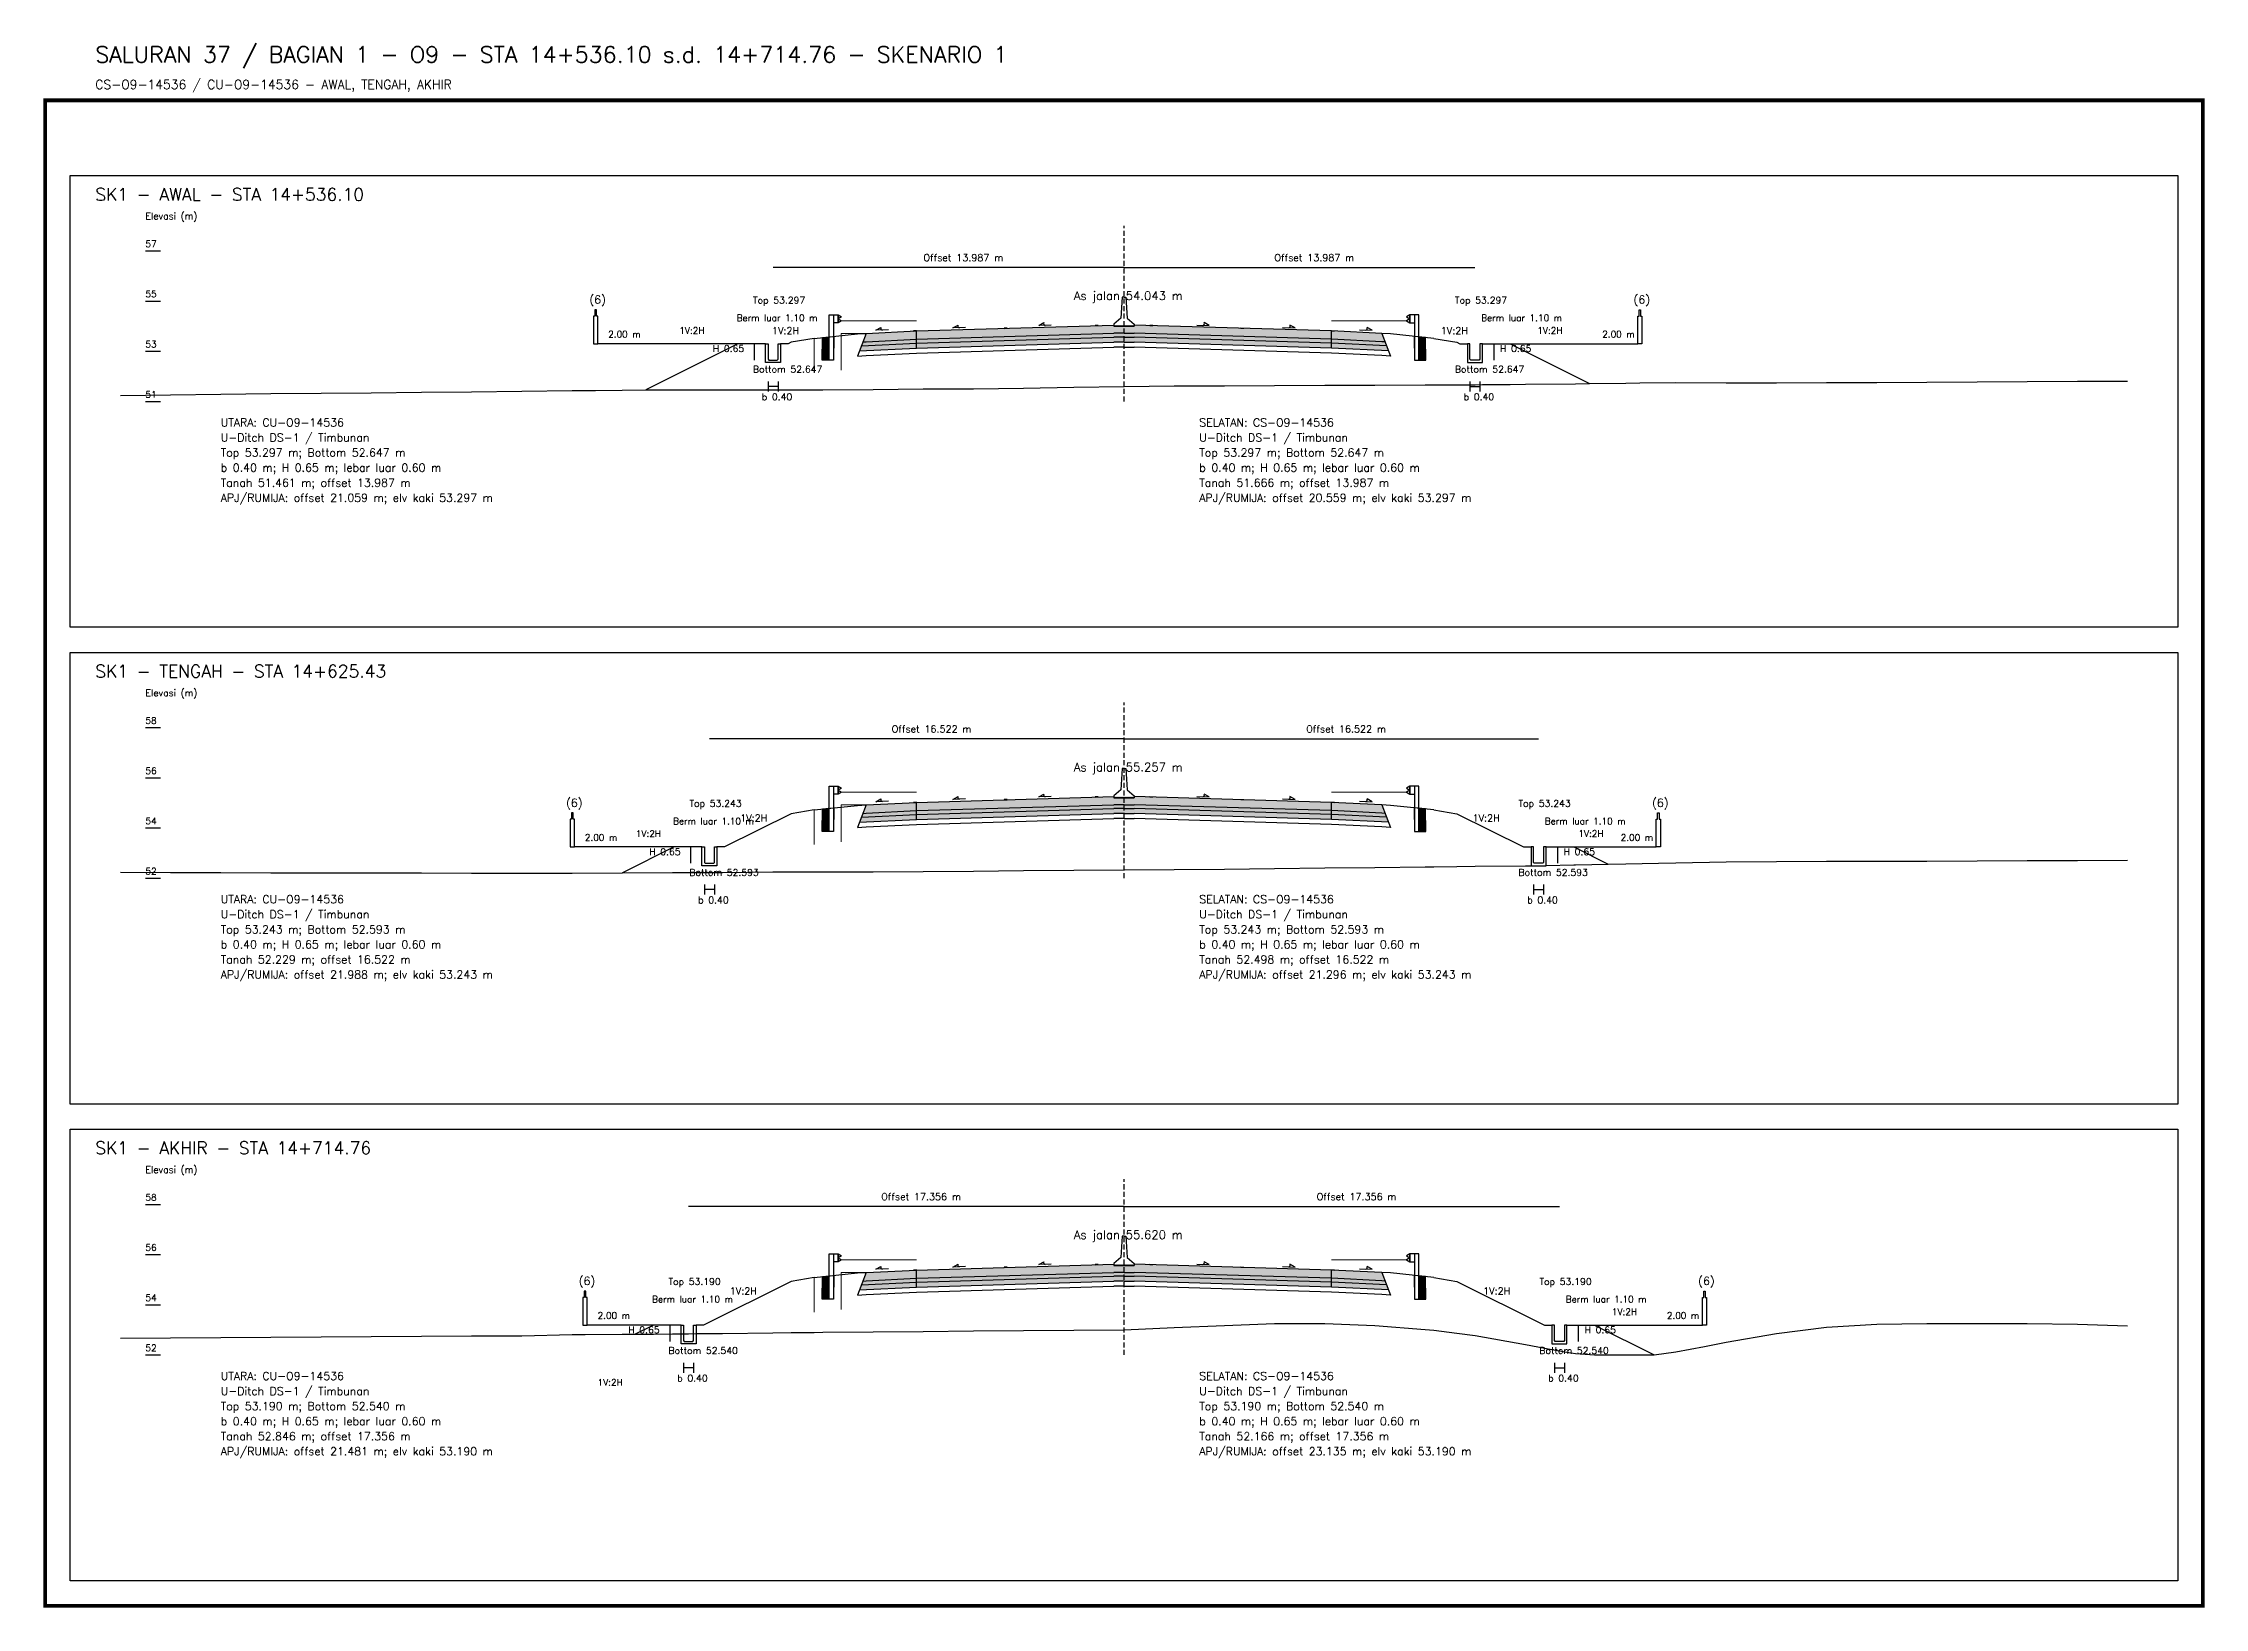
# Model space of a CAD drawing. Header units: metres. Extents: x -24715 to -24517, y 27498 to 30841.
# Drawn here: x -24713.7 to -24627.5, y 27989.2 to 28051.5 of the extents above; entities that cross this region are included whole.
import ezdxf

# ---------------------------------------------------------------- set-up
doc = ezdxf.new("R2010")
doc.units = ezdxf.units.M
doc.linetypes.add('PS_DASH', pattern=[0.3, 0.2, -0.1])
for name, color, linetype, lineweight in [('Dimensi', 230, 'Continuous', 20), ('GRS-ARSIR (HATCH)', 8, 'Continuous', 9), ('Guardrail', 20, 'Continuous', 30), ('HATCH - Beton ramping', 210, 'Continuous', 9), ('HATCH - LFA', 30, 'Continuous', 9), ('HATCH - Pavement', 50, 'Continuous', 9), ('Marka', 20, 'Continuous', 30), ('POT_ALL_GROUP', 2, 'Continuous', 70)]:
    doc.layers.add(name, color=color, linetype=linetype, lineweight=lineweight)
for name, color, linetype in [('POT_ALL_APJ', 2, 'Continuous'), ('POT_ALL_BORDER', 8, 'Continuous'), ('POT_ALL_CHANNEL1', 200, 'Continuous'), ('POT_ALL_DIM', 7, 'Continuous'), ('POT_ALL_GROUND', 1, 'Continuous'), ('POT_ALL_GUIDE', 8, 'Continuous'), ('POT_ALL_ROAD', 4, 'Continuous')]:
    doc.layers.add(name, color=color, linetype=linetype)
doc.styles.get("Standard").update_dxf_attribs({"font": 'simplex.shx'})

msp = doc.modelspace()

# ---------------------------------------------------------------- texts
at = {"layer": 'POT_ALL_APJ'}
for s, height, p in [('(6)', 0.32, (-24691.89466, 28041.16087)), ('(6)', 0.32, (-24650.27685, 28041.16087)), ('2.00 m', 0.26, (-24691.14466, 28039.81087)), ('2.00 m', 0.26, (-24651.52685, 28039.81087)), ('(6)', 0.32, (-24692.82436, 28021.1072)), ('(6)', 0.32, (-24649.53953, 28021.1072)), ('2.00 m', 0.26, (-24692.07436, 28019.7572)), ('2.00 m', 0.26, (-24650.78953, 28019.7572)), ('(6)', 0.32, (-24692.3173, 28002.05353)), ('(6)', 0.32, (-24647.70064, 28002.05353)), ('2.00 m', 0.26, (-24691.5673, 28000.70353)), ('2.00 m', 0.26, (-24648.95064, 28000.70353))]:
    msp.add_text(s, height=height, dxfattribs=at).set_placement(p)
at = {"layer": 'POT_ALL_CHANNEL1'}
for s, height, p in [('Top 53.297', 0.27, (-24685.37315, 28041.16087)), ('Top 53.297', 0.27, (-24657.3986, 28041.16087)), ('Bottom 52.647', 0.27, (-24685.37315, 28038.41087)), ('Bottom 52.647', 0.27, (-24657.3986, 28038.41087)), ('UTARA: CU-O9-14536', 0.32, (-24706.58588, 28036.26387)), ('SELATAN: CS-O9-14536', 0.32, (-24667.58588, 28036.26387)), ('Top 53.243', 0.27, (-24687.90808, 28021.1072)), ('Top 53.243', 0.27, (-24654.86368, 28021.1072)), ('Bottom 52.593', 0.27, (-24687.90808, 28018.3572)), ('Bottom 52.593', 0.27, (-24654.86368, 28018.3572)), ('UTARA: CU-O9-14536', 0.32, (-24706.58588, 28017.26387)), ('SELATAN: CS-O9-14536', 0.32, (-24667.58588, 28017.26387)), ('Top 53.190', 0.27, (-24688.74184, 28002.05353)), ('Top 53.190', 0.27, (-24654.02991, 28002.05353)), ('Bottom 52.540', 0.27, (-24688.74184, 27999.30353)), ('Bottom 52.540', 0.27, (-24654.02991, 27999.30353)), ('UTARA: CU-O9-14536', 0.32, (-24706.58588, 27998.26387)), ('SELATAN: CS-O9-14536', 0.32, (-24667.58588, 27998.26387))]:
    msp.add_text(s, height=height, dxfattribs=at).set_placement(p)
at = {"layer": 'POT_ALL_DIM'}
for s, height, p in [('SK1 - AWAL - STA 14+536.10', 0.5, (-24711.58588, 28045.26387)), ('Elevasi (m)', 0.27, (-24709.58588, 28044.51387)), ('57', 0.26, (-24709.58588, 28043.41387)), ('Offset 13.987 m', 0.28, (-24678.57951, 28042.85687)), ('Offset 13.987 m', 0.28, (-24664.59224, 28042.85687)), ('55', 0.26, (-24709.58588, 28041.41387)), ('As jalan 54.043 m', 0.34, (-24672.58588, 28041.30687)), ('1V:2H', 0.26, (-24688.30891, 28039.96087)), ('Berm luar 1.10 m', 0.26, (-24686.02315, 28040.46087)), ('1V:2H', 0.28, (-24684.61447, 28039.94021)), ('1V:2H', 0.28, (-24657.95728, 28039.94021)), ('Berm luar 1.10 m', 0.26, (-24656.3486, 28040.46087)), ('1V:2H', 0.26, (-24654.11272, 28039.96087)), ('53', 0.26, (-24709.58588, 28039.41387)), ('H 0.65', 0.27, (-24686.97315, 28039.23587)), ('H 0.65', 0.27, (-24655.5986, 28039.23587)), ('51', 0.26, (-24709.58588, 28037.41387)), ('b 0.40', 0.27, (-24685.02315, 28037.31087)), ('b 0.40', 0.27, (-24657.0486, 28037.31087)), ('U-Ditch DS-1 / Timbunan', 0.32, (-24706.58588, 28035.66387)), ('U-Ditch DS-1 / Timbunan', 0.32, (-24667.58588, 28035.66387)), ('Top 53.297 m; Bottom 52.647 m', 0.32, (-24706.58588, 28035.06387)), ('Top 53.297 m; Bottom 52.647 m', 0.32, (-24667.58588, 28035.06387)), ('Tanah 51.461 m; offset 13.987 m', 0.32, (-24706.58588, 28033.86387)), ('b 0.40 m; H 0.65 m; lebar luar 0.60 m', 0.32, (-24706.58588, 28034.46387)), ('Tanah 51.666 m; offset 13.987 m', 0.32, (-24667.58588, 28033.86387)), ('b 0.40 m; H 0.65 m; lebar luar 0.60 m', 0.32, (-24667.58588, 28034.46387)), ('APJ/RUMIJA: offset 21.059 m; elv kaki 53.297 m', 0.32, (-24706.58588, 28033.26387)), ('APJ/RUMIJA: offset 20.559 m; elv kaki 53.297 m', 0.32, (-24667.58588, 28033.26387)), ('SK1 - TENGAH - STA 14+625.43', 0.5, (-24711.58588, 28026.26387)), ('Elevasi (m)', 0.27, (-24709.58588, 28025.51387)), ('58', 0.26, (-24709.58588, 28024.41387)), ('Offset 16.522 m', 0.28, (-24679.84698, 28024.07067)), ('Offset 16.522 m', 0.28, (-24663.32478, 28024.07067)), ('As jalan 55.257 m', 0.34, (-24672.58588, 28022.52067)), ('56', 0.26, (-24709.58588, 28022.41387)), ('54', 0.26, (-24709.58588, 28020.41387)), ('Berm luar 1.10 m', 0.26, (-24688.55808, 28020.4072)), ('1V:2H', 0.28, (-24685.88194, 28020.52027)), ('1V:2H', 0.28, (-24656.68982, 28020.52027)), ('Berm luar 1.10 m', 0.26, (-24653.81368, 28020.4072)), ('1V:2H', 0.26, (-24690.04122, 28019.9072)), ('H 0.65', 0.27, (-24689.50808, 28019.1822)), ('H 0.65', 0.27, (-24653.06368, 28019.1822)), ('1V:2H', 0.26, (-24652.4766, 28019.91364)), ('52', 0.26, (-24709.58588, 28018.41387)), ('U-Ditch DS-1 / Timbunan', 0.32, (-24706.58588, 28016.66387)), ('b 0.40', 0.27, (-24687.55808, 28017.2572)), ('U-Ditch DS-1 / Timbunan', 0.32, (-24667.58588, 28016.66387)), ('b 0.40', 0.27, (-24654.51368, 28017.2572)), ('Top 53.243 m; Bottom 52.593 m', 0.32, (-24706.58588, 28016.06387)), ('Top 53.243 m; Bottom 52.593 m', 0.32, (-24667.58588, 28016.06387)), ('Tanah 52.229 m; offset 16.522 m', 0.32, (-24706.58588, 28014.86387)), ('b 0.40 m; H 0.65 m; lebar luar 0.60 m', 0.32, (-24706.58588, 28015.46387)), ('Tanah 52.498 m; offset 16.522 m', 0.32, (-24667.58588, 28014.86387)), ('b 0.40 m; H 0.65 m; lebar luar 0.60 m', 0.32, (-24667.58588, 28015.46387)), ('APJ/RUMIJA: offset 21.988 m; elv kaki 53.243 m', 0.32, (-24706.58588, 28014.26387)), ('APJ/RUMIJA: offset 21.296 m; elv kaki 53.243 m', 0.32, (-24667.58588, 28014.26387)), ('SK1 - AKHIR - STA 14+714.76', 0.5, (-24711.58588, 28007.26387)), ('Elevasi (m)', 0.27, (-24709.58588, 28006.51387)), ('58', 0.26, (-24709.58588, 28005.41387)), ('Offset 17.356 m', 0.28, (-24680.26386, 28005.43387)), ('Offset 17.356 m', 0.28, (-24662.9079, 28005.43387)), ('As jalan 55.620 m', 0.34, (-24672.58588, 28003.88387)), ('56', 0.26, (-24709.58588, 28003.41387)), ('54', 0.26, (-24709.58588, 28001.41387)), ('Berm luar 1.10 m', 0.26, (-24689.39184, 28001.35353)), ('1V:2H', 0.28, (-24686.29882, 28001.67504)), ('1V:2H', 0.28, (-24656.27294, 28001.67504)), ('Berm luar 1.10 m', 0.26, (-24652.97991, 28001.35353)), ('1V:2H', 0.26, (-24651.14028, 28000.85353)), ('52', 0.26, (-24709.58588, 27999.41387)), ('H 0.65', 0.27, (-24690.34184, 28000.12853)), ('H 0.65', 0.27, (-24652.22991, 28000.12853)), ('U-Ditch DS-1 / Timbunan', 0.32, (-24706.58588, 27997.66387)), ('1V:2H', 0.26, (-24691.5673, 27998.04083)), ('b 0.40', 0.27, (-24688.39184, 27998.20353)), ('U-Ditch DS-1 / Timbunan', 0.32, (-24667.58588, 27997.66387)), ('b 0.40', 0.27, (-24653.67991, 27998.20353)), ('Top 53.190 m; Bottom 52.540 m', 0.32, (-24706.58588, 27997.06387)), ('Top 53.190 m; Bottom 52.540 m', 0.32, (-24667.58588, 27997.06387)), ('Tanah 52.846 m; offset 17.356 m', 0.32, (-24706.58588, 27995.86387)), ('b 0.40 m; H 0.65 m; lebar luar 0.60 m', 0.32, (-24706.58588, 27996.46387)), ('Tanah 52.166 m; offset 17.356 m', 0.32, (-24667.58588, 27995.86387)), ('b 0.40 m; H 0.65 m; lebar luar 0.60 m', 0.32, (-24667.58588, 27996.46387)), ('APJ/RUMIJA: offset 21.481 m; elv kaki 53.190 m', 0.32, (-24706.58588, 27995.26387)), ('APJ/RUMIJA: offset 23.135 m; elv kaki 53.190 m', 0.32, (-24667.58588, 27995.26387))]:
    msp.add_text(s, height=height, dxfattribs=at).set_placement(p)
at = {"layer": 'POT_ALL_GROUP', "lineweight": 0}
for s, height, p in [('SALURAN 37 / BAGIAN 1 - O9 - STA 14+536.10 s.d. 14+714.76 - SKENARIO 1', 0.65, (-24711.58588, 28050.76387)), ('CS-O9-14536 / CU-O9-14536 - AWAL, TENGAH, AKHIR', 0.36, (-24711.58588, 28049.71387))]:
    msp.add_text(s, height=height, dxfattribs=at).set_placement(p)

# ---------------------------------------------------------------- blocks, each defined once
blk = doc.blocks.new('JALAN_ASLI_TIPIKAL_2OKT_METER')
at = {"layer": 'Guardrail', "lineweight": 9}
h = blk.add_hatch(dxfattribs=at)
h.set_pattern_fill('JIS_LC_20', color=256, scale=0.002)
h.set_pattern_definition([(45, (-29.65569, -21.99233), (-0.02828427, 0.02828427), []), (45, (-29.65489, -21.99233), (-0.02828427, 0.02828427), [])])
h.paths.add_polyline_path([(-12.025, -1.394), (-11.753, -1.394), (-11.753, -0.471), (-12.018, -0.498)])
h = blk.add_hatch(dxfattribs=at)
h.set_pattern_fill('JIS_LC_20', color=256, scale=0.002)
h.set_pattern_definition([(45, (-29.40569, -21.99233), (-0.02828427, 0.02828427), []), (45, (-29.40489, -21.99233), (-0.02828427, 0.02828427), [])])
h.paths.add_polyline_path([(12.018, -0.498), (11.753, -0.471), (11.753, -1.394), (12.025, -1.394)])
at = {"layer": 'HATCH - Beton ramping'}
h = blk.add_hatch(dxfattribs=at)
h.set_pattern_fill('AR-CONC', color=256, scale=0.0005)
h.set_pattern_definition([(50, (-28.949556, -21.99233), (0.09109233, -0.00796954), [0.009525, -0.104775]), (355, (-28.94956, -21.99233), (-0.0176217, 0.09552842), [0.00762, -0.0838203]), (100.45144, (-28.941965, -21.992995), (0.07347062, 0.08755888), [0.008095, -0.08904512]), (46.1842, (-28.94956, -21.96693), (0.13553952, -0.02102116), [0.0142875, -0.1571625]), (96.63556, (-28.93826, -21.96868), (0.11870207, 0.12371306), [0.0121425, -0.1335678]), (351.18415, (-28.94956, -21.96693), (0.11870207, 0.12371306), [0.01143, -0.12572987]), (21, (-28.936856, -21.97328), (0.0758072, -0.0511326), [0.009525, -0.104775]), (326, (-28.93686, -21.97328), (0.03090101, 0.09209398), [0.00762, -0.08382]), (71.45144, (-28.93054, -21.97754), (0.1067082, 0.04096138), [0.008095, -0.08904497]), (37.5, (-28.949556, -21.99233), (0.001544302, 0.04227752), [0, -0.082804, 0, -0.08509, 0, -0.0841375]), (7.5, (-28.949556, -21.99233), (0.03340983, 0.05009029), [0, -0.048514, 0, -0.080899, 0, -0.0320675]), (327.5, (-28.977877, -21.99233), (0.067795298, -0.002864372), [0, -0.03175, 0, -0.09906, 0, -0.131445]), (317.5, (-28.990577, -21.99233), (0.07406459, 0.01271325), [0, -0.041275, 0, -0.065786, 0, -0.093345])])
h.paths.add_polyline_path([(-8.27, -0.566), (-10.401, -0.666), (-10.461, -0.826), (-8.27, -0.716)])
h.paths.add_polyline_path([(-0.4, -0.48), (0, -0.48), (0, -0.33), (-0.4, -0.33), (-8.27, -0.566), (-8.27, -0.716)])
h = blk.add_hatch(dxfattribs=at)
h.set_pattern_fill('AR-CONC', color=256, scale=0.0005)
h.set_pattern_definition([(50, (-28.699556, -21.99233), (0.09109233, -0.00796954), [0.009525, -0.104775]), (355, (-28.69956, -21.99233), (-0.01762171, 0.09552842), [0.00762, -0.0838203]), (100.45144, (-28.691965, -21.992995), (0.07347062, 0.08755888), [0.008095, -0.08904512]), (46.1842, (-28.69956, -21.96693), (0.13553952, -0.02102116), [0.0142875, -0.1571625]), (96.63556, (-28.68826, -21.96868), (0.11870207, 0.12371306), [0.0121425, -0.1335678]), (351.18415, (-28.69956, -21.96693), (0.11870207, 0.12371306), [0.01143, -0.12572987]), (21, (-28.686856, -21.97328), (0.0758072, -0.0511326), [0.009525, -0.104775]), (326, (-28.68686, -21.97328), (0.03090101, 0.09209398), [0.00762, -0.08382]), (71.45144, (-28.68054, -21.97754), (0.10670821, 0.04096138), [0.008095, -0.08904497]), (37.5, (-28.699556, -21.99233), (0.001544302, 0.04227752), [0, -0.082804, 0, -0.08509, 0, -0.0841375]), (7.5, (-28.699556, -21.99233), (0.03340983, 0.050090287), [0, -0.048514, 0, -0.080899, 0, -0.0320675]), (327.5, (-28.727877, -21.99233), (0.067795298, -0.002864372), [0, -0.03175, 0, -0.09906, 0, -0.131445]), (317.5, (-28.740577, -21.99233), (0.07406459, 0.012713246), [0, -0.041275, 0, -0.065786, 0, -0.093345])])
h.paths.add_polyline_path([(8.27, -0.566), (10.401, -0.666), (10.461, -0.826), (8.27, -0.716)])
h.paths.add_polyline_path([(0.4, -0.48), (0, -0.48), (0, -0.33), (0.4, -0.33), (8.27, -0.566), (8.27, -0.716)])
at = {"layer": 'HATCH - LFA'}
h = blk.add_hatch(dxfattribs=at)
h.set_pattern_fill('GRAVEL', color=256, scale=0.0075)
h.set_pattern_definition([(228.012788, (-28.812396, -21.801831), (-1.524, -1.7145), [0.0256291, -2.5372863]), (184.96974, (-28.829541, -21.820881), (2.2859999991, 0.1905000109), [0.04398035, -4.3540537]), (132.510447, (-28.873356, -21.824691), (1.9050000008, -2.0954999993), [0.0310111, -3.0701042]), (267.27369, (-28.947651, -21.872316), (0.1905000004, 3.81), [0.0400503, -3.9649828]), (292.833654, (-28.949556, -21.912321), (-0.9525, 2.286), [0.0392725, -3.8879856]), (357.27369, (-28.934316, -21.948516), (-3.81, 0.1905000004), [0.0400503, -3.9649828]), (37.69424, (-28.894311, -21.950421), (-2.4764999999, -1.9050000001), [0.0529645, -5.24348365]), (72.255328, (-28.852401, -21.918036), (1.3335000004, 4.1909999999), [0.050004, -4.95039425]), (121.429566, (-28.837161, -21.870411), (-1.5240000002, 2.4764999999), [0.040186, -3.9784159]), (175.23636, (-28.858116, -21.836121), (2.0955, -0.1905), [0.0458785, -2.2480453]), (222.397438, (-28.903836, -21.832311), (-2.2859999999, -2.0955000001), [0.05933084, -5.8737579]), (138.814075, (-28.759056, -21.874221), (-1.3335, 1.143), [0.0202503, -2.0047924]), (171.469234, (-28.774296, -21.860886), (2.4765, -0.3809999996), [0.03852615, -3.8140979]), (225, (-28.8124, -21.85517), (0, -0.1905), [0.0269407, -0.242467]), (203.19859, (-28.82573, -21.832311), (0.9525, 0.381), [0.0145081, -1.4362967]), (291.80141, (-28.839066, -21.838026), (-0.1905, 0.5715), [0.0205174, -1.0053565]), (30.96376, (-28.831446, -21.857076), (0.5715, 0.381), [0.033324, -1.0774724]), (161.56505, (-28.80287, -21.83993), (0.381, -0.1905), [0.0240965, -0.5783174]), (16.38954, (-28.949556, -21.838026), (1.905, 0.5715), [0.0337566, -3.341912]), (70.346176, (-28.917171, -21.828501), (-0.762, -2.0955), [0.0283199, -2.8036662]), (293.19859, (-28.80287, -21.801831), (-0.381, 0.9525), [0.029016, -1.4217888]), (343.61046, (-28.791441, -21.828501), (-1.905, 0.5715), [0.0337566, -3.341912]), (339.443955, (-28.949556, -21.956136), (-0.9525, 0.381), [0.0325526, -1.5950801]), (294.77514, (-28.919076, -21.967566), (-0.952500001, 2.0954999995), [0.0272754, -2.7002695]), (66.80141, (-28.800966, -21.992331), (0.381, 0.9525), [0.029016, -1.4217888]), (17.354025, (-28.789536, -21.965661), (-2.4765, -0.762), [0.0319337, -3.1614282]), (69.443955, (-28.89431, -21.992331), (-0.381, -0.9525), [0.0162763, -1.6113564]), (101.30993, (-28.812396, -21.99233), (-0.1905, 0.762), [0.0097136, -0.9616496]), (165.96376, (-28.8143, -21.982806), (0.5715, -0.1905), [0.0392725, -0.7461791]), (186.009006, (-28.852401, -21.973281), (1.905, 0.1905), [0.036395, -3.6031024]), (303.69007, (-28.831446, -21.87422), (-0.1905, 0.381), [0.0274743, -0.6593832]), (353.157227, (-28.816206, -21.897081), (3.2385, -0.3809999998), [0.0479668, -4.7487007]), (60.945396, (-28.76858, -21.902796), (-0.762, -1.3335), [0.0196131, -1.9417044]), (90, (-28.75906, -21.88565), (-0.1905, 0.1905), [0.01143, -0.17907]), (120.256437, (-28.856211, -21.967566), (0.762, -1.3335), [0.026465, -2.6200456]), (48.012787, (-28.869546, -21.944706), (1.524, 1.7145), [0.0512582, -2.5116572]), (0, (-28.83526, -21.9066), (0.1905, 0.1905), [0.04953, -0.14097]), (325.304846, (-28.785726, -21.906606), (1.9050000007, -1.333499999), [0.0301207, -2.9819488]), (254.0546, (-28.76096, -21.92375), (-0.1905, -0.762), [0.0277372, -1.3591238]), (207.645975, (-28.768581, -21.950421), (-3.6195000001, -1.9049999997), [0.0451609, -4.4709348]), (175.426079, (-28.808586, -21.971376), (-2.4765, 0.1905), [0.0477772, -4.7299385])])
h.paths.add_polyline_path([(-8.27, -0.716), (-10.461, -0.826), (-10.54, -1.03), (-8.27, -0.916)])
h.paths.add_polyline_path([(-0.4, -0.68), (0, -0.68), (0, -0.48), (-0.4, -0.48), (-8.27, -0.716), (-8.27, -0.916)])
h = blk.add_hatch(dxfattribs=at)
h.set_pattern_fill('GRAVEL', color=256, scale=0.0075)
h.set_pattern_definition([(228.012788, (-28.562396, -21.801831), (-1.524, -1.7145), [0.0256291, -2.5372863]), (184.96974, (-28.579541, -21.820881), (2.2859999991, 0.1905000109), [0.04398035, -4.3540537]), (132.510447, (-28.623356, -21.824691), (1.9050000008, -2.0954999993), [0.0310111, -3.0701042]), (267.27369, (-28.697651, -21.872316), (0.1905000004, 3.81), [0.04005034, -3.9649828]), (292.833654, (-28.699556, -21.912321), (-0.9525, 2.286), [0.0392725, -3.8879856]), (357.27369, (-28.684316, -21.948516), (-3.81, 0.1905000004), [0.04005034, -3.9649828]), (37.69424, (-28.644311, -21.950421), (-2.4764999999, -1.9050000001), [0.0529645, -5.24348365]), (72.255328, (-28.602401, -21.918036), (1.3335000004, 4.1909999999), [0.050004, -4.95039425]), (121.429566, (-28.587161, -21.870411), (-1.5240000002, 2.4764999999), [0.040186, -3.9784159]), (175.23636, (-28.608116, -21.836121), (2.0955, -0.1905000003), [0.0458785, -2.2480453]), (222.397438, (-28.653836, -21.832311), (-2.2859999999, -2.0955000001), [0.05933084, -5.87375794]), (138.814075, (-28.509056, -21.874221), (-1.3335, 1.143), [0.02025034, -2.0047924]), (171.469234, (-28.524296, -21.860886), (2.4765, -0.3809999996), [0.03852615, -3.8140979]), (225, (-28.5624, -21.85517), (0, -0.1905), [0.0269407, -0.242467]), (203.19859, (-28.57573, -21.832311), (0.9525, 0.381), [0.0145081, -1.4362967]), (291.80141, (-28.589066, -21.838026), (-0.1905, 0.5715), [0.0205174, -1.0053565]), (30.96376, (-28.581446, -21.857076), (0.5715, 0.381), [0.033324, -1.0774724]), (161.56505, (-28.55287, -21.83993), (0.381, -0.1905), [0.0240965, -0.57831736]), (16.38954, (-28.699556, -21.838026), (1.905, 0.5715), [0.0337566, -3.341912]), (70.346176, (-28.667171, -21.828501), (-0.762, -2.0955), [0.0283199, -2.8036662]), (293.19859, (-28.55287, -21.801831), (-0.381, 0.9525), [0.029016, -1.4217888]), (343.61046, (-28.541441, -21.828501), (-1.905, 0.5714999999), [0.0337566, -3.341912]), (339.443955, (-28.699556, -21.956136), (-0.9525, 0.381), [0.03255264, -1.5950801]), (294.77514, (-28.669076, -21.967566), (-0.952500001, 2.0954999995), [0.0272754, -2.7002695]), (66.80141, (-28.550966, -21.992331), (0.381, 0.9525), [0.029016, -1.4217888]), (17.354025, (-28.539536, -21.965661), (-2.4765, -0.7620000002), [0.0319337, -3.1614282]), (69.443955, (-28.64431, -21.992331), (-0.381, -0.9525), [0.0162763, -1.6113564]), (101.30993, (-28.562396, -21.99233), (-0.1905, 0.762), [0.0097136, -0.9616496]), (165.96376, (-28.5643, -21.982806), (0.5715, -0.1905), [0.0392725, -0.7461791]), (186.009006, (-28.602401, -21.973281), (1.905, 0.1905), [0.036395, -3.6031024]), (303.69007, (-28.581446, -21.87422), (-0.1905, 0.381), [0.0274743, -0.6593832]), (353.157227, (-28.566206, -21.897081), (3.2385, -0.3809999998), [0.04796676, -4.7487007]), (60.945396, (-28.51858, -21.902796), (-0.762, -1.3335), [0.0196131, -1.9417044]), (90, (-28.50906, -21.88565), (-0.1905, 0.1905), [0.01143, -0.17907]), (120.256437, (-28.606211, -21.967566), (0.762, -1.3335), [0.026465, -2.62004556]), (48.012787, (-28.619546, -21.944706), (1.524, 1.7145), [0.0512582, -2.5116572]), (0, (-28.58526, -21.9066), (0.1905, 0.1905), [0.04953, -0.14097]), (325.304846, (-28.535726, -21.906606), (1.9050000007, -1.333499999), [0.0301207, -2.98194875]), (254.054604, (-28.51096, -21.92375), (-0.1905, -0.762), [0.0277372, -1.35912375]), (207.645975, (-28.518581, -21.950421), (-3.6195000001, -1.9049999997), [0.0451609, -4.4709348]), (175.426079, (-28.558586, -21.971376), (-2.4765, 0.1905), [0.0477772, -4.7299385])])
h.paths.add_polyline_path([(8.27, -0.716), (10.461, -0.826), (10.54, -1.03), (8.27, -0.916)])
h.paths.add_polyline_path([(0.4, -0.68), (0, -0.68), (0, -0.48), (0.4, -0.48), (8.27, -0.716), (8.27, -0.916)])
at = {"layer": 'HATCH - Pavement'}
h = blk.add_hatch(dxfattribs=at)
h.set_pattern_fill('AR-CONC', color=256, scale=0.001)
h.set_pattern_definition([(50, (-89.43046, -52.62889), (0.18218467, -0.01593909), [0.01905, -0.20955]), (355, (-89.43046, -52.6289), (-0.03524342, 0.19105685), [0.01524, -0.1676406]), (100.45144, (-89.41528, -52.63022), (0.14694125, 0.17511775), [0.01619, -0.17809024]), (46.1842, (-89.43046, -52.5781), (0.27107904, -0.04204233), [0.028575, -0.314325]), (96.63556, (-89.40787, -52.5816), (0.23740413, 0.2474261), [0.024285, -0.2671356]), (351.18415, (-89.43046, -52.5781), (0.2374041, 0.2474261), [0.02286, -0.2514597]), (21, (-89.40506, -52.59079), (0.1516144, -0.1022652), [0.01905, -0.20955]), (326, (-89.40506, -52.5908), (0.06180203, 0.18418797), [0.01524, -0.16764]), (71.45144, (-89.39243, -52.59931), (0.21341642, 0.08192277), [0.01619, -0.17808994]), (37.5, (-89.43046, -52.62889), (0.003088603, 0.08455504), [0, -0.165608, 0, -0.17018, 0, -0.168275]), (7.5, (-89.43046, -52.62889), (0.06681966, 0.100180575), [0, -0.097028, 0, -0.161798, 0, -0.064135]), (327.5, (-89.4871, -52.62889), (0.135590595, -0.005728744), [0, -0.0635, 0, -0.19812, 0, -0.26289]), (317.5, (-89.5125, -52.62889), (0.14812918, 0.02542649), [0, -0.08255, 0, -0.131572, 0, -0.18669])])
h.paths.add_polyline_path([(-8.27, -0.236), (-10.27, -0.336), (-10.401, -0.673), (-10.27, -0.666), (-8.27, -0.566)])
h.paths.add_polyline_path([(-0.4, -0.33), (0, -0.33), (0, 0), (-0.4, 0), (-8.27, -0.236), (-8.27, -0.566)])
h = blk.add_hatch(dxfattribs=at)
h.set_pattern_fill('AR-CONC', color=256, scale=0.001)
h.set_pattern_definition([(50, (-89.18046, -52.62889), (0.18218467, -0.01593909), [0.01905, -0.20955]), (355, (-89.18046, -52.6289), (-0.03524342, 0.19105685), [0.01524, -0.16764058]), (100.45144, (-89.16528, -52.63022), (0.14694125, 0.17511775), [0.01619, -0.17809024]), (46.1842, (-89.18046, -52.5781), (0.27107904, -0.04204233), [0.028575, -0.314325]), (96.63556, (-89.15787, -52.5816), (0.23740413, 0.2474261), [0.024285, -0.2671356]), (351.18415, (-89.18046, -52.5781), (0.2374041, 0.2474261), [0.02286, -0.2514597]), (21, (-89.15506, -52.59079), (0.1516144, -0.1022652), [0.01905, -0.20955]), (326, (-89.15506, -52.5908), (0.06180203, 0.18418797), [0.01524, -0.16764]), (71.45144, (-89.14243, -52.59931), (0.21341642, 0.08192277), [0.01619, -0.17808994]), (37.5, (-89.18046, -52.62889), (0.003088603, 0.08455504), [0, -0.165608, 0, -0.17018, 0, -0.168275]), (7.5, (-89.18046, -52.62889), (0.06681966, 0.100180575), [0, -0.097028, 0, -0.161798, 0, -0.064135]), (327.5, (-89.2371, -52.62889), (0.135590595, -0.005728744), [0, -0.0635, 0, -0.19812, 0, -0.26289]), (317.5, (-89.2625, -52.62889), (0.14812918, 0.02542649), [0, -0.08255, 0, -0.131572, 0, -0.18669])])
h.paths.add_polyline_path([(8.27, -0.236), (10.27, -0.336), (10.401, -0.673), (10.27, -0.666), (8.27, -0.566)])
h.paths.add_polyline_path([(0.4, -0.33), (0, -0.33), (0, 0), (0.4, 0), (8.27, -0.236), (8.27, -0.566)])
at = {"layer": 'Marka'}
h = blk.add_hatch(color=256, dxfattribs=at)
h.dxf.hatch_style = 1
h.paths.add_polyline_path([(-8.27, -0.23), (-8.39, -0.236), (-8.39, -0.242), (-8.27, -0.236)])
h.paths.add_polyline_path([(-4.65, -0.122), (-4.77, -0.125), (-4.77, -0.131), (-4.65, -0.128)])
h.paths.add_polyline_path([(-1.03, -0.019), (-1.03, -0.013), (-1.15, -0.017), (-1.15, -0.023)])
h = blk.add_hatch(color=256, dxfattribs=at)
h.dxf.hatch_style = 1
h.paths.add_polyline_path([(8.27, -0.23), (8.39, -0.236), (8.39, -0.242), (8.27, -0.236)])
h.paths.add_polyline_path([(4.65, -0.122), (4.77, -0.125), (4.77, -0.131), (4.65, -0.128)])
h.paths.add_polyline_path([(1.03, -0.019), (1.03, -0.013), (1.15, -0.017), (1.15, -0.023)])
for p, q in [((-8.27, -0.236), (-0.4, 0)), ((8.27, -0.236), (0.4, 0)), ((-12.353, -0.533), (-10.622, -0.354)), ((-10.27, -0.336), (-10.62, -1.234)), ((-10.62, -0.354), (-10.27, -0.336)), ((-10.461, -0.826), (-8.27, -0.716)), ((-10.401, -0.673), (-10.27, -0.666)), ((-10.27, -0.336), (-8.27, -0.236)), ((-10.27, -0.666), (-8.27, -0.566)), ((-8.27, -0.916), (-8.27, -0.236)), ((-8.27, -0.566), (-0.4, -0.33)), ((-8.27, -0.716), (-0.4, -0.48)), ((-8.27, -0.916), (-0.4, -0.68)), ((0, -0.05), (-0.4, -0.05)), ((0, -0.33), (-0.4, -0.33)), ((0, -0.48), (-0.4, -0.48)), ((0, -0.68), (-0.4, -0.68)), ((0, -0.05), (0.4, -0.05)), ((0, -0.33), (0.4, -0.33)), ((0, -0.48), (0.4, -0.48)), ((0, -0.68), (0.4, -0.68)), ((8.27, -0.566), (0.4, -0.33)), ((8.27, -0.716), (0.4, -0.48)), ((8.27, -0.916), (0.4, -0.68)), ((8.27, -0.916), (8.27, -0.236)), ((10.27, -0.336), (8.27, -0.236)), ((10.27, -0.666), (8.27, -0.566)), ((10.461, -0.826), (8.27, -0.716)), ((10.27, -0.336), (10.62, -1.234)), ((10.62, -0.354), (10.27, -0.336)), ((10.401, -0.673), (10.27, -0.666)), ((12.353, -0.533), (10.622, -0.354)), ((-10.62, -1.234), (-10.27, -1.216)), ((-10.54, -1.03), (-8.27, -0.916)), ((-10.27, -1.216), (-8.27, -1.116)), ((-8.27, -1.116), (-0.4, -0.88)), ((0, -0.88), (-0.4, -0.88)), ((0, -0.88), (0.4, -0.88)), ((8.27, -1.116), (0.4, -0.88)), ((10.54, -1.03), (8.27, -0.916)), ((10.27, -1.216), (8.27, -1.116)), ((10.62, -1.234), (10.27, -1.216))]:
    blk.add_line(p, q)
for points in [[(0, 1.11), (-0.075, 1.11), (-0.125, 0.27), (-0.4, 0.03), (-0.4, -0.05), (0, -0.05)], [(0, 1.11), (0.075, 1.11), (0.125, 0.27), (0.4, 0.03), (0.4, -0.05), (0, -0.05)], [(-6.818, -0.116), (-6.616, 0)], [(-3.401, -0.02), (-3.199, 0.096)], [(3.401, -0.02), (3.199, 0.096)], [(6.818, -0.116), (6.616, 0)], [(-9.887, -0.208), (-9.686, -0.092)], [(-9.387, -0.193), (-9.887, -0.208)], [(-6.318, -0.101), (-6.818, -0.116)], [(-2.901, -0.005), (-3.401, -0.02)], [(2.901, -0.005), (3.401, -0.02)], [(6.318, -0.101), (6.818, -0.116)], [(9.387, -0.193), (9.887, -0.208)], [(9.887, -0.208), (9.686, -0.092)]]:
    blk.add_lwpolyline(points)
for centre, start, end in [((-6.556, -0.037), 148.28164, 271.71836), ((-3.139, 0.059), 148.28164, 271.71836), ((3.139, 0.059), 268.28164, 31.71836), ((6.556, -0.037), 268.28164, 31.71836), ((-9.625, -0.129), 148.28164, 271.71836), ((9.625, -0.129), 268.28164, 31.71836)]:
    blk.add_arc(centre, 0.0711, start, end)
at = {"layer": 'Dimensi'}
for p, q in [((-8.27, 0.168), (-11.27, 0.168)), ((8.27, 0.168), (11.27, 0.168))]:
    blk.add_line(p, q, dxfattribs=at)
at = {"layer": 'GRS-ARSIR (HATCH)'}
for p, q in [((-12.353, -0.533), (-12.353, -1.909)), ((-11.27, -0.336), (-11.27, -1.803)), ((-10.27, -0.336), (-11.27, -0.336))]:
    blk.add_line(p, q, dxfattribs=at)
at = {"layer": 'Guardrail'}
for points in [[(-11.753, -1.394), (-11.753, 0.406), (-11.575, 0.406), (-11.575, -1.394), (-11.753, -1.394)], [(-11.575, 0.406), (-11.397, 0.406), (-11.397, 0.094), (-11.575, 0.094)], [(-11.397, 0.25), (-11.397, 0.406), (-11.262, 0.328), (-11.397, 0.25)], [(-11.397, 0.094), (-11.397, 0.25), (-11.262, 0.172), (-11.397, 0.094)], [(11.397, 0.25), (11.397, 0.406), (11.262, 0.328), (11.397, 0.25)], [(11.397, 0.094), (11.397, 0.25), (11.262, 0.172), (11.397, 0.094)], [(11.575, 0.406), (11.397, 0.406), (11.397, 0.094), (11.575, 0.094)], [(11.753, -1.394), (11.753, 0.406), (11.575, 0.406), (11.575, -1.394), (11.753, -1.394)], [(-11.575, -1.394), (-12.025, -1.394), (-12.018, -0.498), (-11.568, -0.453), (-11.575, -1.394)], [(11.575, -1.394), (12.025, -1.394), (12.018, -0.498), (11.568, -0.453), (11.575, -1.394)]]:
    blk.add_lwpolyline(points, dxfattribs=at)
at = {"layer": 'Marka'}
for points in [[(-8.39, -0.242), (-8.27, -0.236), (-8.27, -0.23), (-8.39, -0.236), (-8.39, -0.242)], [(8.39, -0.242), (8.27, -0.236), (8.27, -0.23), (8.39, -0.236), (8.39, -0.242)]]:
    blk.add_lwpolyline(points, dxfattribs=at)
for points in [[(-4.65, -0.122), (-4.77, -0.125), (-4.77, -0.131), (-4.65, -0.128)], [(-1.03, -0.013), (-1.15, -0.017), (-1.15, -0.023), (-1.03, -0.019)], [(1.03, -0.013), (1.15, -0.017), (1.15, -0.023), (1.03, -0.019)], [(4.65, -0.122), (4.77, -0.125), (4.77, -0.131), (4.65, -0.128)]]:
    blk.add_lwpolyline(points, close=True, dxfattribs=at)

# ---------------------------------------------------------------- linework, layer by layer
at = {"layer": 'POT_ALL_APJ', "linetype": 'Continuous'}
for points in [[(-24691.72966, 28040.66528), (-24691.72966, 28039.56087), (-24691.55966, 28039.56087), (-24691.55966, 28040.66528), (-24691.61466, 28040.66528), (-24691.61466, 28040.91528), (-24691.64466, 28040.91528), (-24691.67466, 28040.91528), (-24691.67466, 28040.66528), (-24691.72966, 28040.66528)], [(-24649.94185, 28040.66528), (-24649.94185, 28039.56087), (-24650.11185, 28039.56087), (-24650.11185, 28040.66528), (-24650.05685, 28040.66528), (-24650.05685, 28040.91528), (-24650.02685, 28040.91528), (-24649.99685, 28040.91528), (-24649.99685, 28040.66528), (-24649.94185, 28040.66528)], [(-24685.97315, 28039.56087), (-24691.55966, 28039.56087)], [(-24655.1986, 28039.56087), (-24650.11185, 28039.56087)], [(-24692.65936, 28020.61161), (-24692.65936, 28019.5072), (-24692.48936, 28019.5072), (-24692.48936, 28020.61161), (-24692.54436, 28020.61161), (-24692.54436, 28020.86161), (-24692.57436, 28020.86161), (-24692.60436, 28020.86161), (-24692.60436, 28020.61161), (-24692.65936, 28020.61161)], [(-24649.20453, 28020.61161), (-24649.20453, 28019.5072), (-24649.37453, 28019.5072), (-24649.37453, 28020.61161), (-24649.31953, 28020.61161), (-24649.31953, 28020.86161), (-24649.28953, 28020.86161), (-24649.25953, 28020.86161), (-24649.25953, 28020.61161), (-24649.20453, 28020.61161)], [(-24688.50808, 28019.5072), (-24692.48936, 28019.5072)], [(-24652.66368, 28019.5072), (-24649.37453, 28019.5072)], [(-24692.1523, 28001.55794), (-24692.1523, 28000.45353), (-24691.9823, 28000.45353), (-24691.9823, 28001.55794), (-24692.0373, 28001.55794), (-24692.0373, 28001.80794), (-24692.0673, 28001.80794), (-24692.0973, 28001.80794), (-24692.0973, 28001.55794), (-24692.1523, 28001.55794)], [(-24647.36564, 28001.55794), (-24647.36564, 28000.45353), (-24647.53564, 28000.45353), (-24647.53564, 28001.55794), (-24647.48064, 28001.55794), (-24647.48064, 28001.80794), (-24647.45064, 28001.80794), (-24647.42064, 28001.80794), (-24647.42064, 28001.55794), (-24647.36564, 28001.55794)], [(-24689.34184, 28000.45353), (-24691.9823, 28000.45353)], [(-24651.82991, 28000.45353), (-24647.53564, 28000.45353)]]:
    msp.add_lwpolyline(points, dxfattribs=at)
at = {"layer": 'POT_ALL_BORDER', "linetype": 'Continuous'}
for points in [[(-24712.58588, 28046.26387), (-24628.58588, 28046.26387), (-24628.58588, 28028.26387), (-24712.58588, 28028.26387), (-24712.58588, 28046.26387)], [(-24712.58588, 28027.26387), (-24628.58588, 28027.26387), (-24628.58588, 28009.26387), (-24712.58588, 28009.26387), (-24712.58588, 28027.26387)], [(-24712.58588, 28008.26387), (-24628.58588, 28008.26387), (-24628.58588, 27990.26387), (-24712.58588, 27990.26387), (-24712.58588, 28008.26387)]]:
    msp.add_lwpolyline(points, dxfattribs=at)
at = {"layer": 'POT_ALL_CHANNEL1', "linetype": 'Continuous'}
for points in [[(-24684.37315, 28039.56087), (-24684.27315, 28039.56087), (-24684.27315, 28038.81087), (-24684.87315, 28038.81087), (-24684.87315, 28039.56087), (-24684.77315, 28039.56087), (-24684.77315, 28038.94087), (-24684.74315, 28038.91087), (-24684.40315, 28038.91087), (-24684.37315, 28038.94087), (-24684.37315, 28039.56087)], [(-24656.7986, 28039.56087), (-24656.8986, 28039.56087), (-24656.8986, 28038.81087), (-24656.2986, 28038.81087), (-24656.2986, 28039.56087), (-24656.3986, 28039.56087), (-24656.3986, 28038.94087), (-24656.4286, 28038.91087), (-24656.7686, 28038.91087), (-24656.7986, 28038.94087), (-24656.7986, 28039.56087)], [(-24686.90808, 28019.5072), (-24686.80808, 28019.5072), (-24686.80808, 28018.7572), (-24687.40808, 28018.7572), (-24687.40808, 28019.5072), (-24687.30808, 28019.5072), (-24687.30808, 28018.8872), (-24687.27808, 28018.8572), (-24686.93808, 28018.8572), (-24686.90808, 28018.8872), (-24686.90808, 28019.5072)], [(-24654.26368, 28019.5072), (-24654.36368, 28019.5072), (-24654.36368, 28018.7572), (-24653.76368, 28018.7572), (-24653.76368, 28019.5072), (-24653.86368, 28019.5072), (-24653.86368, 28018.8872), (-24653.89368, 28018.8572), (-24654.23368, 28018.8572), (-24654.26368, 28018.8872), (-24654.26368, 28019.5072)], [(-24687.74184, 28000.45353), (-24687.64184, 28000.45353), (-24687.64184, 27999.70353), (-24688.24184, 27999.70353), (-24688.24184, 28000.45353), (-24688.14184, 28000.45353), (-24688.14184, 27999.83353), (-24688.11184, 27999.80353), (-24687.77184, 27999.80353), (-24687.74184, 27999.83353), (-24687.74184, 28000.45353)], [(-24653.42991, 28000.45353), (-24653.52991, 28000.45353), (-24653.52991, 27999.70353), (-24652.92991, 27999.70353), (-24652.92991, 28000.45353), (-24653.02991, 28000.45353), (-24653.02991, 27999.83353), (-24653.05991, 27999.80353), (-24653.39991, 27999.80353), (-24653.42991, 27999.83353), (-24653.42991, 28000.45353)]]:
    msp.add_lwpolyline(points, dxfattribs=at)
at = {"layer": 'POT_ALL_DIM', "linetype": 'Continuous'}
for points in [[(-24670.58588, 28042.60687), (-24684.57315, 28042.60687)], [(-24670.58588, 28042.60687), (-24656.5986, 28042.60687)], [(-24685.32315, 28039.56087), (-24685.32315, 28038.91087)], [(-24655.8486, 28039.56087), (-24655.8486, 28038.91087)], [(-24684.77315, 28038.06087), (-24684.77315, 28037.66087)], [(-24684.37315, 28037.86087), (-24684.77315, 28037.86087)], [(-24684.37315, 28038.06087), (-24684.37315, 28037.66087)], [(-24656.7986, 28038.06087), (-24656.7986, 28037.66087)], [(-24656.7986, 28037.86087), (-24656.3986, 28037.86087)], [(-24656.3986, 28038.06087), (-24656.3986, 28037.66087)], [(-24670.58588, 28023.82067), (-24687.10808, 28023.82067)], [(-24670.58588, 28023.82067), (-24654.06368, 28023.82067)], [(-24687.85808, 28019.5072), (-24687.85808, 28018.8572)], [(-24653.31368, 28019.5072), (-24653.31368, 28018.8572)], [(-24687.30808, 28018.0072), (-24687.30808, 28017.6072)], [(-24686.90808, 28017.8072), (-24687.30808, 28017.8072)], [(-24686.90808, 28018.0072), (-24686.90808, 28017.6072)], [(-24654.26368, 28018.0072), (-24654.26368, 28017.6072)], [(-24654.26368, 28017.8072), (-24653.86368, 28017.8072)], [(-24653.86368, 28018.0072), (-24653.86368, 28017.6072)], [(-24670.58588, 28005.18387), (-24687.94184, 28005.18387)], [(-24670.58588, 28005.18387), (-24653.22991, 28005.18387)], [(-24688.69184, 28000.45353), (-24688.69184, 27999.80353)], [(-24652.47991, 28000.45353), (-24652.47991, 27999.80353)], [(-24688.14184, 27998.95353), (-24688.14184, 27998.55353)], [(-24687.74184, 27998.75353), (-24688.14184, 27998.75353)], [(-24687.74184, 27998.95353), (-24687.74184, 27998.55353)], [(-24653.42991, 27998.95353), (-24653.42991, 27998.55353)], [(-24653.42991, 27998.75353), (-24653.02991, 27998.75353)], [(-24653.02991, 27998.95353), (-24653.02991, 27998.55353)]]:
    msp.add_lwpolyline(points, dxfattribs=at)
at = {"layer": 'POT_ALL_GROUND', "linetype": 'Continuous'}
for points in [[(-24710.58588, 28037.49957), (-24708.58588, 28037.52655), (-24706.58588, 28037.54977), (-24704.58588, 28037.57298), (-24702.58588, 28037.59562), (-24700.58588, 28037.61083), (-24698.58588, 28037.63442), (-24696.58588, 28037.64983), (-24694.58588, 28037.67053), (-24692.58588, 28037.69261), (-24691.64466, 28037.703), (-24690.58588, 28037.71469), (-24689.64466, 28037.72512), (-24688.58588, 28037.72427), (-24686.58588, 28037.72774), (-24685.97315, 28037.72681), (-24684.87315, 28037.72514), (-24684.58588, 28037.72471), (-24684.57315, 28037.72469), (-24684.27315, 28037.72424), (-24683.85579, 28037.7236), (-24682.93915, 28037.72221), (-24682.58588, 28037.72168), (-24680.58588, 28037.73932), (-24678.58588, 28037.76305), (-24676.58588, 28037.76472), (-24674.58588, 28037.79241), (-24672.58588, 28037.82611), (-24670.58588, 28037.85363), (-24668.58588, 28037.87823), (-24666.58588, 28037.88623), (-24664.58588, 28037.89574), (-24662.58588, 28037.90467), (-24660.58588, 28037.91196), (-24658.58588, 28037.91924), (-24658.2326, 28037.92053), (-24657.31596, 28037.92487), (-24656.8986, 28037.92799), (-24656.5986, 28037.93024), (-24656.58588, 28037.93033), (-24656.2986, 28037.93248), (-24655.1986, 28037.94128), (-24654.58588, 28037.94703), (-24652.58588, 28037.96821), (-24652.02685, 28037.97502), (-24650.58588, 28037.99259), (-24650.02685, 28037.99941), (-24648.58588, 28038.01406), (-24646.58588, 28038.00735), (-24644.58588, 28038.00397), (-24642.58588, 28038.01376), (-24640.58588, 28038.02362), (-24638.58588, 28038.03462), (-24636.58588, 28038.04563), (-24634.58588, 28038.05664), (-24632.58588, 28038.06487), (-24630.58588, 28038.07165)], [(-24710.58588, 28018.50009), (-24708.58588, 28018.4938), (-24706.58588, 28018.49195), (-24704.58588, 28018.48161), (-24702.58588, 28018.48034), (-24700.58588, 28018.48171), (-24698.58588, 28018.47493), (-24696.58588, 28018.46815), (-24694.58588, 28018.46523), (-24692.58588, 28018.46302), (-24692.57436, 28018.46308), (-24690.58588, 28018.47398), (-24690.57436, 28018.47404), (-24688.58588, 28018.48494), (-24688.50808, 28018.48536), (-24687.40808, 28018.49139), (-24687.10808, 28018.49303), (-24686.80808, 28018.49468), (-24686.58588, 28018.4959), (-24684.58588, 28018.51178), (-24683.85579, 28018.5126), (-24682.93915, 28018.51326), (-24682.58588, 28018.51351), (-24680.58588, 28018.52323), (-24678.58588, 28018.53614), (-24676.58588, 28018.54905), (-24674.58588, 28018.5708), (-24672.58588, 28018.58388), (-24670.58588, 28018.59425), (-24668.58588, 28018.60461), (-24666.58588, 28018.62513), (-24664.58588, 28018.64788), (-24662.58588, 28018.67063), (-24660.58588, 28018.69337), (-24658.58588, 28018.71612), (-24658.2326, 28018.72014), (-24657.31596, 28018.73056), (-24656.58588, 28018.73886), (-24654.58588, 28018.75764), (-24654.36368, 28018.75954), (-24654.06368, 28018.7621), (-24653.76368, 28018.76591), (-24652.66368, 28018.78999), (-24652.58588, 28018.7917), (-24651.28953, 28018.82008), (-24650.58588, 28018.83549), (-24649.28953, 28018.86387), (-24648.58588, 28018.87928), (-24646.58588, 28018.91423), (-24644.58588, 28018.92697), (-24642.58588, 28018.9397), (-24640.58588, 28018.94359), (-24638.58588, 28018.94219), (-24636.58588, 28018.95284), (-24634.58588, 28018.96349), (-24632.58588, 28018.97414), (-24630.58588, 28018.98054)], [(-24710.58588, 27999.93666), (-24708.58588, 27999.94937), (-24706.58588, 27999.96234), (-24704.58588, 27999.97581), (-24702.58588, 27999.98833), (-24700.58588, 28000.00084), (-24698.58588, 28000.01359), (-24696.58588, 28000.02107), (-24694.58588, 28000.03236), (-24692.58588, 28000.07256), (-24692.0673, 28000.07857), (-24690.58588, 28000.08568), (-24690.0673, 28000.09083), (-24689.34184, 28000.09831), (-24688.58588, 28000.10459), (-24688.24184, 28000.10744), (-24687.94184, 28000.11036), (-24687.64184, 28000.1135), (-24686.58588, 28000.12455), (-24684.58588, 28000.14636), (-24683.85579, 28000.15576), (-24682.93915, 28000.16445), (-24682.58588, 28000.16704), (-24680.58588, 28000.18171), (-24678.58588, 28000.2038), (-24676.58588, 28000.22634), (-24674.58588, 28000.24053), (-24672.58588, 28000.25222), (-24670.58588, 28000.26422), (-24668.58588, 28000.35952), (-24666.58588, 28000.4432), (-24664.58588, 28000.51387), (-24662.58588, 28000.51387), (-24660.58588, 28000.44394), (-24658.58588, 28000.28428), (-24658.2326, 28000.25073), (-24657.31596, 28000.13697), (-24656.58588, 28000.03843), (-24654.58588, 27999.68545), (-24653.52991, 27999.4807), (-24653.22991, 27999.43013), (-24652.92991, 27999.37956), (-24652.58588, 27999.32157), (-24651.82991, 27999.26387), (-24650.58588, 27999.26387), (-24649.45064, 27999.26387), (-24648.58588, 27999.3846), (-24647.45064, 27999.5972), (-24646.58588, 27999.77792), (-24644.58588, 28000.12214), (-24642.58588, 28000.37262), (-24640.58588, 28000.48609), (-24638.58588, 28000.51387), (-24636.58588, 28000.51387), (-24634.58588, 28000.51387), (-24632.58588, 28000.49224), (-24630.58588, 28000.4255)]]:
    msp.add_lwpolyline(points, dxfattribs=at)
at = {"layer": 'POT_ALL_GROUP', "linetype": 'Continuous', "lineweight": 70, "const_width": 0.15}
msp.add_lwpolyline([(-24713.58588, 28049.26387), (-24627.58588, 28049.26387), (-24627.58588, 27989.26387), (-24713.58588, 27989.26387), (-24713.58588, 28049.26387)], dxfattribs=at)
at = {"layer": 'POT_ALL_GUIDE', "linetype": 'PS_DASH'}
for points in [[(-24670.58588, 28037.26387), (-24670.58588, 28044.26387)], [(-24670.58588, 28018.26387), (-24670.58588, 28025.26387)], [(-24670.58588, 27999.26387), (-24670.58588, 28006.26387)]]:
    msp.add_lwpolyline(points, dxfattribs=at)
at = {"layer": 'POT_ALL_GUIDE', "linetype": 'Continuous'}
for points in [[(-24709.58588, 28043.26387), (-24708.98588, 28043.26387)], [(-24709.58588, 28041.26387), (-24708.98588, 28041.26387)], [(-24709.58588, 28039.26387), (-24708.98588, 28039.26387)], [(-24709.58588, 28037.26387), (-24708.98588, 28037.26387)], [(-24709.58588, 28024.26387), (-24708.98588, 28024.26387)], [(-24709.58588, 28022.26387), (-24708.98588, 28022.26387)], [(-24709.58588, 28020.26387), (-24708.98588, 28020.26387)], [(-24709.58588, 28018.26387), (-24708.98588, 28018.26387)], [(-24709.58588, 28005.26387), (-24708.98588, 28005.26387)], [(-24709.58588, 28003.26387), (-24708.98588, 28003.26387)], [(-24709.58588, 28001.26387), (-24708.98588, 28001.26387)], [(-24709.58588, 27999.26387), (-24708.98588, 27999.26387)]]:
    msp.add_lwpolyline(points, dxfattribs=at)
at = {"layer": 'POT_ALL_ROAD', "linetype": 'Continuous'}
for points in [[(-24685.97315, 28039.56087), (-24689.64466, 28037.72512)], [(-24684.87315, 28039.56087), (-24685.97315, 28039.56087)], [(-24682.93915, 28039.77348), (-24683.85579, 28039.61955), (-24683.97315, 28039.56087), (-24684.27315, 28039.56087)], [(-24658.2326, 28039.77348), (-24657.31596, 28039.61955), (-24657.1986, 28039.56087), (-24656.8986, 28039.56087)], [(-24656.2986, 28039.56087), (-24655.1986, 28039.56087)], [(-24655.1986, 28039.56087), (-24652.02685, 28037.97502)], [(-24682.93915, 28020.98727), (-24683.85579, 28020.83335), (-24686.50808, 28019.5072), (-24686.80808, 28019.5072)], [(-24658.2326, 28020.98727), (-24657.31596, 28020.83335), (-24654.66368, 28019.5072), (-24654.36368, 28019.5072)], [(-24688.50808, 28019.5072), (-24690.57436, 28018.47404)], [(-24687.40808, 28019.5072), (-24688.50808, 28019.5072)], [(-24653.76368, 28019.5072), (-24652.66368, 28019.5072)], [(-24652.66368, 28019.5072), (-24651.28953, 28018.82008)], [(-24682.93915, 28002.35048), (-24683.85579, 28002.19655), (-24687.34184, 28000.45353), (-24687.64184, 28000.45353)], [(-24658.2326, 28002.35048), (-24657.31596, 28002.19655), (-24653.82991, 28000.45353), (-24653.52991, 28000.45353)], [(-24689.34184, 28000.45353), (-24690.0673, 28000.09083)], [(-24688.24184, 28000.45353), (-24689.34184, 28000.45353)], [(-24652.92991, 28000.45353), (-24651.82991, 28000.45353)], [(-24651.82991, 28000.45353), (-24649.45064, 27999.26387)]]:
    msp.add_lwpolyline(points, dxfattribs=at)

# ---------------------------------------------------------------- block references
at = {"layer": 'POT_ALL_ROAD'}
for p in [(-24670.58588, 28040.30687), (-24670.58588, 28021.52067), (-24670.58588, 28002.88387)]:
    msp.add_blockref('JALAN_ASLI_TIPIKAL_2OKT_METER', p, dxfattribs=at)

msp.set_redraw_order([(e.dxf.handle, doc.entitydb.next_handle()) for e in msp.query("TEXT MTEXT ATTDEF DIMENSION ARC_DIMENSION")])  # texts and dimensions are drawn at this point

doc.saveas('drawing.dxf')
